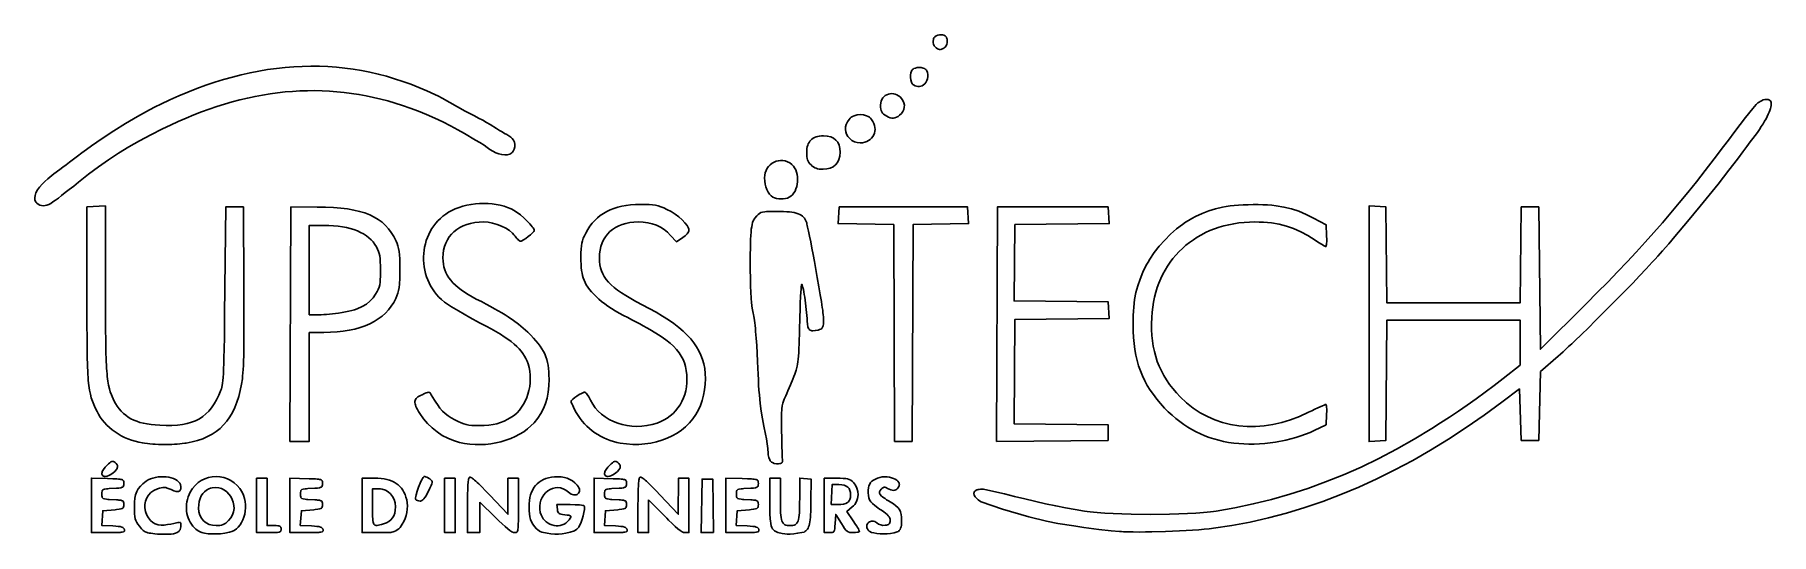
# Model space of a CAD drawing. Extents: x -6 to 160, y 42 to 89.
import ezdxf

# ---------------------------------------------------------------- set-up
doc = ezdxf.new("R2010")
doc.units = 0
doc.layers.get('0').update_dxf_attribs({"linetype": 'CONTINUOUS'})

msp = doc.modelspace()

# ---------------------------------------------------------------- linework, layer by layer
at = {"color": 7}
for points in [[(80.223, 88.0332), (80.2575, 88.04025), (80.33475, 88.069125), (80.43225, 88.117575), (80.55975, 88.18545), (80.628, 88.229025), (80.68875, 88.281075), (80.7855, 88.404525), (80.8485, 88.543125), (80.877, 88.6851), (80.8815, 88.874025), (80.86275, 89.037), (80.8215, 89.173725), (80.79225, 89.232075), (80.757, 89.283675), (80.71575, 89.328675), (80.66925, 89.367), (80.61675, 89.3988), (80.55825, 89.424225), (80.42775, 89.456325), (80.28075, 89.464275), (80.124, 89.44875), (79.96725, 89.4099), (79.82175, 89.347425), (79.69875, 89.261175), (79.6485, 89.20905), (79.6065, 89.150925), (79.57275, 89.086875), (79.5495, 89.0169), (79.53, 88.85955), (79.548, 88.679325), (79.5735, 88.542075), (79.62975, 88.40745), (79.71675, 88.28715), (79.77225, 88.236075), (79.8345, 88.193025), (79.956, 88.122525), (80.049, 88.072125), (80.124, 88.041675), (80.15775, 88.033875), (80.19, 88.031025)], [(-5.357918, 73.107075), (-5.190442, 73.1472), (-5.014575, 73.217475), (-4.822725, 73.31955), (-4.607768, 73.45515), (-4.364167, 73.625475), (-4.088175, 73.8312), (-3.777743, 74.07255), (-3.431925, 74.3496), (-3.050318, 74.662275), (-2.844593, 74.8158), (-2.6253, 74.9838), (-2.154443, 75.3573), (-1.203968, 76.10805), (-0.260319, 76.81275), (0.687367, 77.47815), (1.65, 78.1113), (2.638492, 78.7191), (3.663743, 79.30845), (4.736617, 79.886325), (5.868075, 80.459625), (6.619867, 80.8212), (7.36875, 81.1638), (8.114625, 81.487575), (8.857725, 81.792525), (9.59805, 82.078575), (10.335675, 82.345725), (11.070675, 82.594125), (11.803125, 82.823625), (12.5331, 83.0343), (13.260675, 83.22615), (13.98585, 83.399175), (14.70885, 83.553375), (15.4296, 83.688825), (16.148175, 83.80545), (16.8648, 83.90325), (17.5794, 83.9823), (18.29205, 84.0426), (19.0029, 84.08415), (19.71195, 84.106875), (20.41935, 84.11085), (21.1251, 84.096075), (21.829275, 84.062625), (22.532025, 84.01035), (23.233275, 83.9394), (23.93325, 83.8497), (24.63195, 83.741325), (25.32945, 83.614275), (26.025825, 83.468475), (26.72115, 83.303925), (27.4155, 83.120775), (28.108875, 82.91895), (28.8015, 82.698375), (29.5476, 82.4373), (30.321225, 82.141575), (31.107975, 81.8178), (31.893375, 81.47235), (32.66325, 81.111975), (33.40305, 80.742975), (34.09845, 80.372025), (34.735125, 80.005575), (35.78145, 79.3818), (36.19395, 79.1403), (36.61395, 78.8991), (36.88545, 78.67365), (37.1625, 78.4758), (37.444575, 78.30615), (37.73025, 78.165975), (38.0169, 78.057525), (38.299875, 77.984325), (38.572725, 77.951325), (38.8269, 77.964225), (39.053475, 78.027375), (39.1536, 78.07845), (39.24375, 78.14235), (39.323025, 78.218475), (39.390825, 78.3057), (39.49035, 78.50775), (39.5412, 78.73275), (39.544425, 78.9627), (39.503025, 79.180275), (39.42105, 79.3728), (39.303225, 79.535325), (39.15405, 79.671375), (38.977875, 79.7901), (38.77845, 79.903125), (38.5584, 80.022075), (38.319525, 80.1549), (38.0622, 80.30535), (37.78605, 80.473725), (37.172625, 80.853975), (36.8331, 81.0591), (36.470475, 81.27015), (36.084525, 81.485475), (35.674875, 81.70395), (35.241675, 81.924825), (34.784925, 82.148025), (34.073175, 82.56765), (33.326175, 82.989375), (32.589675, 83.385525), (32.239725, 83.565375), (31.90965, 83.7285), (31.147125, 84.083025), (30.380325, 84.412725), (29.60925, 84.71775), (28.83405, 84.998025), (28.054725, 85.25355), (27.271275, 85.4844), (26.483925, 85.6905), (25.6926, 85.87185), (24.89745, 86.02845), (24.098475, 86.160375), (23.295825, 86.26755), (22.489425, 86.349975), (21.6795, 86.407725), (20.865975, 86.4408), (20.049, 86.44905), (19.22865, 86.4327), (18.40485, 86.3916), (17.577825, 86.32575), (16.74765, 86.2353), (15.91425, 86.1201), (15.0777, 85.98015), (14.238225, 85.815525), (13.395675, 85.626225), (12.550275, 85.41225), (11.7021, 85.1736), (10.851075, 84.9102), (9.99735, 84.622125), (9.141, 84.30945), (8.282025, 83.972025), (7.420568, 83.609925), (6.556643, 83.22315), (5.690392, 82.8117), (5.160818, 82.54635), (4.614292, 82.26015), (4.054792, 81.95565), (3.486067, 81.63555), (2.336543, 80.959125), (1.19655, 80.2521), (0.097046, 79.535625), (-0.427872, 79.180575), (-0.931192, 78.83115), (-1.408867, 78.489975), (-1.857217, 78.15975), (-2.272267, 77.8431), (-2.650117, 77.54265), (-3.021892, 77.256225), (-3.355568, 77.00385), (-3.660293, 76.77765), (-3.947617, 76.56705), (-4.513867, 76.1478), (-5.097442, 75.67965), (-5.384025, 75.422025), (-5.652443, 75.152475), (-5.889968, 74.876625), (-6.084975, 74.6013), (-6.229042, 74.334), (-6.317467, 74.081775), (-6.349425, 73.851375), (-6.344767, 73.74615), (-6.327292, 73.648275), (-6.297592, 73.5582), (-6.256875, 73.476225), (-6.206243, 73.402575), (-6.147, 73.33725), (-6.0084, 73.231125), (-5.852243, 73.15665), (-5.6883, 73.111875), (-5.522918, 73.095525)], [(78.34575, 84.52665), (78.4725, 84.5781), (78.6, 84.65625), (78.729, 84.7614), (78.846, 84.8985), (78.93525, 85.06605), (78.99525, 85.2537), (79.026, 85.451025), (79.026, 85.647675), (78.9945, 85.8333), (78.93075, 85.997475), (78.88725, 86.068275), (78.83475, 86.12985), (78.78075, 86.175525), (78.71625, 86.215125), (78.5625, 86.276025), (78.38475, 86.31255), (78.1965, 86.324775), (78.0075, 86.31255), (77.8305, 86.276025), (77.67675, 86.215125), (77.61225, 86.175525), (77.55825, 86.12985), (77.50425, 86.06445), (77.4585, 85.986075), (77.39325, 85.798125), (77.361, 85.582575), (77.3595, 85.355775), (77.38875, 85.13415), (77.448, 84.9342), (77.53575, 84.772275), (77.58975, 84.7107), (77.6505, 84.6648), (77.80425, 84.585075), (77.949, 84.531225), (78.08625, 84.5034), (78.2175, 84.501825)], [(75.88275, 81.5037), (76.02825, 81.558), (76.1745, 81.6411), (76.32225, 81.75315), (76.5015, 81.930375), (76.63725, 82.1202), (76.72875, 82.319475), (76.776, 82.525425), (76.77825, 82.734975), (76.7355, 82.94535), (76.64775, 83.153475), (76.5135, 83.3565), (76.37925, 83.503875), (76.2315, 83.62215), (76.07475, 83.7123), (75.91125, 83.775225), (75.74475, 83.811825), (75.57675, 83.823), (75.411, 83.80965), (75.25125, 83.772675), (75.09825, 83.712975), (74.9571, 83.631525), (74.829525, 83.529075), (74.718825, 83.406675), (74.627925, 83.265225), (74.5596, 83.10555), (74.516925, 82.92855), (74.502825, 82.7352), (74.50965, 82.527675), (74.52975, 82.3515), (74.565975, 82.201425), (74.621175, 82.0722), (74.698125, 81.95865), (74.79975, 81.855525), (74.9289, 81.757725), (75.0885, 81.659925), (75.2625, 81.572175), (75.42675, 81.512475), (75.5835, 81.481125), (75.735, 81.478125)], [(99.81375, 41.876258), (100.44225, 41.886832), (101.75475, 41.923725), (103.0785, 41.979157), (103.71975, 42.012907), (104.33475, 42.050332), (104.913, 42.091057), (105.44475, 42.134707), (105.921, 42.180908), (106.1355, 42.204825), (106.332, 42.22935), (108.084, 42.493583), (109.8315, 42.822832), (111.5745, 43.2171), (113.313, 43.676558), (115.047, 44.201183), (116.77725, 44.791058), (118.503, 45.446332), (120.22575, 46.167082), (121.94475, 46.9533), (123.66, 47.80515), (125.37225, 48.722626), (127.0815, 49.705867), (128.7885, 50.754892), (130.49175, 51.869842), (132.1935, 53.050793), (133.89225, 54.297742), (135.57225, 55.564335), (135.74025, 50.629267), (137.42025, 50.629267), (137.58825, 57.220125), (139.26825, 58.6959), (139.497, 58.89915), (139.743, 59.12085), (140.004, 59.359875), (140.27925, 59.6151), (140.56725, 59.885475), (140.868, 60.1698), (141.50025, 60.7758), (142.16775, 61.424175), (142.86075, 62.105925), (144.28875, 63.5334), (145.71375, 64.98615), (146.40225, 65.6994), (147.063, 66.391875), (147.687, 67.05465), (148.266, 67.678725), (148.53525, 67.973325), (148.79025, 68.25495), (149.0295, 68.522325), (149.2515, 68.7744), (149.84325, 69.4569), (150.44325, 70.157175), (151.6515, 71.592225), (152.8485, 73.042125), (154.0035, 74.4696), (154.557, 75.163275), (155.08875, 75.837375), (155.59575, 76.487175), (156.07425, 77.10795), (156.5205, 77.6952), (156.9315, 78.2442), (157.30275, 78.75015), (157.6305, 79.20855), (157.875, 79.52265), (158.10375, 79.825875), (158.31675, 80.118225), (158.514, 80.399625), (158.69625, 80.66985), (158.862, 80.9286), (159.012, 81.17565), (159.14625, 81.410625), (159.26325, 81.633075), (159.36525, 81.842475), (159.45, 82.0383), (159.51975, 82.220025), (159.57375, 82.386975), (159.61275, 82.538625), (159.63675, 82.6746), (159.64725, 82.794675), (159.64425, 82.898775), (159.62925, 82.9872), (159.603, 83.060625), (159.5655, 83.1201), (159.51975, 83.16705), (159.46575, 83.2029), (159.405, 83.229375), (159.33825, 83.2479), (159.19275, 83.26545), (159.036, 83.259375), (158.871, 83.2245), (158.69925, 83.1492), (158.3655, 82.9374), (158.21625, 82.783425), (157.88325, 82.4007), (157.19475, 81.545925), (156.1665, 80.202525), (155.54775, 79.374975), (155.08725, 78.762375), (154.19175, 77.584575), (153.327, 76.463625), (152.487, 75.392175), (151.6635, 74.363025), (150.852, 73.368825), (150.04575, 72.40215), (149.238, 71.455725), (147.59325, 69.594375), (146.74425, 68.66475), (145.86825, 67.72605), (144.95925, 66.770925), (144.01125, 65.792175), (143.0175, 64.7823), (141.972, 63.7341), (137.5875, 59.365875), (137.42025, 72.9747), (135.74025, 72.9747), (135.65025, 63.8181), (122.89275, 63.8181), (122.8035, 72.9747), (121.20675, 73.077075), (121.20675, 50.526893), (122.8035, 50.629267), (122.892, 62.138025), (135.65625, 62.138025), (135.65625, 57.846975), (134.01825, 56.567625), (133.158, 55.903875), (132.3, 55.258493), (131.445, 54.631417), (130.59225, 54.022568), (129.74175, 53.431717), (128.892, 52.858792), (128.0445, 52.303725), (127.19775, 51.766343), (125.50725, 50.744318), (123.819, 49.791593), (122.13, 48.907493), (120.4395, 48.090901), (118.74375, 47.3409), (117.04275, 46.656683), (115.33275, 46.037175), (113.613, 45.481583), (111.8805, 44.988833), (110.13375, 44.558107), (108.37125, 44.188432), (106.59, 43.8789), (106.3215, 43.840058), (106.02825, 43.803758), (105.7125, 43.76985), (105.37575, 43.73859), (105.02025, 43.7097), (104.64675, 43.683383), (103.85325, 43.638233), (103.008, 43.603057), (102.12525, 43.577858), (100.29375, 43.557608), (98.46225, 43.577407), (97.578, 43.602308), (96.73275, 43.637258), (95.93775, 43.682175), (95.56425, 43.708433), (95.20725, 43.737232), (94.8705, 43.768433), (94.554, 43.802183), (94.26, 43.838482), (93.98925, 43.877257), (93.11475, 44.021093), (92.19525, 44.187435), (91.24275, 44.373863), (90.27375, 44.576887), (88.299, 45.029857), (87.309, 45.276848), (86.36475, 45.525375), (84.46575, 45.950032), (84.35475, 45.961508), (84.27, 45.966915), (84.201, 45.969008), (84.087, 45.967425), (84.057, 45.965857), (83.9205, 45.951532), (83.80425, 45.927757), (83.775, 45.919657), (83.69925, 45.893325), (83.652, 45.872258), (83.61, 45.849083), (83.5545, 45.810383), (83.53725, 45.79575), (83.5155, 45.774307), (83.48325, 45.733875), (83.45925, 45.693008), (83.44725, 45.664282), (83.442, 45.648007), (83.4315, 45.600525), (83.43075, 45.587857), (83.42925, 45.550733), (83.433, 45.505508), (83.4465, 45.445057), (83.45475, 45.41835), (83.49525, 45.327382), (83.5545, 45.233857), (83.56725, 45.217132), (83.63175, 45.138825), (83.6685, 45.09915), (83.7255, 45.043582), (83.79525, 44.981633), (83.83425, 44.9493), (83.958, 44.857132), (84.1125, 44.756707), (86.1555, 44.0511), (88.67175, 43.327732), (90.37725, 42.899482), (91.4565, 42.696832), (92.96325, 42.449708), (93.927, 42.3078), (95.361, 42.11865), (96.5445, 41.986207), (97.35, 41.914957), (97.5255, 41.903482), (97.7205, 41.893808), (98.1615, 41.879708), (98.664, 41.87235), (99.21825, 41.871308)], [(72.78885, 79.1217), (72.994425, 79.16415), (73.183725, 79.232025), (73.355625, 79.323), (73.509, 79.434675), (73.642725, 79.56465), (73.755675, 79.710675), (73.84665, 79.8702), (73.914525, 80.040975), (73.958175, 80.220675), (73.97655, 80.406825), (73.968375, 80.597175), (73.9326, 80.78925), (73.868025, 80.980725), (73.773525, 81.169275), (73.64805, 81.3525), (73.546875, 81.46425), (73.4322, 81.561075), (73.3059, 81.642975), (73.17, 81.710025), (72.876825, 81.799425), (72.5682, 81.8292), (72.259575, 81.799425), (71.9664, 81.710025), (71.830425, 81.642975), (71.7042, 81.561075), (71.58945, 81.46425), (71.48835, 81.3525), (71.334825, 81.122625), (71.227725, 80.885025), (71.1669, 80.643675), (71.152275, 80.40255), (71.183625, 80.165625), (71.260875, 79.9368), (71.383875, 79.72005), (71.5524, 79.51935), (71.772675, 79.33485), (72.010875, 79.20645), (72.27375, 79.131375), (72.5682, 79.107)], [(69.37635, 76.6143), (69.70005, 76.695525), (69.97875, 76.828725), (70.210725, 77.012175), (70.394175, 77.244075), (70.527375, 77.52285), (70.6086, 77.84655), (70.63605, 78.21345), (70.61085, 78.5787), (70.5354, 78.895875), (70.409925, 79.164825), (70.23465, 79.3854), (70.0098, 79.5573), (69.7356, 79.680375), (69.4122, 79.754325), (69.0399, 79.779075), (68.845575, 79.77285), (68.664, 79.754325), (68.495175, 79.7235), (68.33895, 79.68015), (68.1954, 79.624425), (68.064525, 79.55625), (67.94625, 79.47555), (67.8405, 79.3824), (67.747275, 79.27665), (67.666575, 79.1583), (67.5984, 79.027425), (67.542675, 78.883875), (67.4994, 78.727725), (67.4685, 78.558825), (67.449975, 78.37725), (67.443825, 78.182925), (67.448475, 77.97435), (67.46355, 77.791725), (67.4904, 77.63085), (67.53075, 77.4873), (67.58595, 77.35665), (67.657575, 77.2347), (67.7472, 77.117025), (67.85625, 76.9992), (67.972575, 76.891575), (68.089425, 76.8027), (68.2104, 76.73115), (68.33925, 76.67565), (68.479875, 76.634775), (68.63595, 76.60725), (68.81115, 76.591725), (69.009375, 76.58685)], [(65.199675, 73.7514), (65.4102, 73.781325), (65.604225, 73.8321), (65.772975, 73.90365), (65.93985, 74.013825), (66.087975, 74.153175), (66.21705, 74.318025), (66.3267, 74.504475), (66.416775, 74.708775), (66.486825, 74.9271), (66.536625, 75.155625), (66.565875, 75.390525), (66.5742, 75.627975), (66.561375, 75.8643), (66.5271, 76.0956), (66.471, 76.317975), (66.39285, 76.527825), (66.29235, 76.721175), (66.169125, 76.894275), (66.022875, 77.0433), (65.82135, 77.192475), (65.610675, 77.303925), (65.393925, 77.37915), (65.174025, 77.419725), (64.9542, 77.427075), (64.73745, 77.402775), (64.52685, 77.348325), (64.3254, 77.2653), (64.136175, 77.155125), (63.962325, 77.0193), (63.806775, 76.8594), (63.672675, 76.676925), (63.563025, 76.4733), (63.4809, 76.25025), (63.42945, 76.00905), (63.4116, 75.75135), (63.4275, 75.46155), (63.47325, 75.1752), (63.545925, 74.8992), (63.6426, 74.6403), (63.7602, 74.405325), (63.89595, 74.2011), (64.0467, 74.03445), (64.2096, 73.9116), (64.36995, 73.8384), (64.557975, 73.78575), (64.76475, 73.75365), (64.98165, 73.742175)], [(6.216593, 50.237167), (6.482475, 50.24175), (6.746317, 50.251042), (7.006792, 50.264925), (7.262842, 50.283367), (7.5132, 50.3064), (7.756725, 50.333768), (7.9923, 50.36541), (8.135175, 50.387318), (8.69325, 50.494492), (9.2184, 50.631743), (9.711225, 50.799525), (10.172325, 50.998568), (10.60215, 51.229343), (11.001375, 51.492443), (11.370375, 51.78846), (11.7099, 52.1181), (12.020325, 52.481768), (12.30225, 52.880175), (12.556275, 53.313743), (12.782925, 53.78325), (12.982725, 54.289192), (13.1562, 54.832125), (13.303875, 55.412692), (13.426425, 56.031442), (13.497, 56.517225), (13.5267, 56.791725), (13.5528, 57.095475), (13.575525, 57.43455), (13.59495, 57.8151), (13.6113, 58.243275), (13.624575, 58.725075), (13.635, 59.266725), (13.642725, 59.8743), (13.647825, 60.553875), (13.6509, 61.7217), (13.647225, 63.588), (13.639275, 65.246325), (13.595625, 72.974625), (11.91555, 72.974625), (11.8041, 62.65995), (11.77605, 60.572025), (11.754, 59.3172), (11.738175, 58.6128), (11.721, 58.004325), (11.702175, 57.4833), (11.681325, 57.041175), (11.65815, 56.669475), (11.6322, 56.359725), (11.603175, 56.103518), (11.570775, 55.892243), (11.53455, 55.71756), (11.494275, 55.570875), (11.4495, 55.443742), (11.247525, 54.963068), (11.033925, 54.524392), (10.80645, 54.126368), (10.563075, 53.767868), (10.3014, 53.447617), (10.019475, 53.164275), (9.7149, 52.916692), (9.38565, 52.703542), (9.0294, 52.523618), (8.64405, 52.37565), (8.227425, 52.25835), (7.77735, 52.170525), (7.291485, 52.110818), (6.767843, 52.078125), (6.204142, 52.071067), (5.598218, 52.088543), (5.173118, 52.11555), (4.773067, 52.156118), (4.396867, 52.210943), (4.043543, 52.280468), (3.712117, 52.365375), (3.401618, 52.466025), (3.11085, 52.583168), (2.838893, 52.7172), (2.584718, 52.868842), (2.347342, 53.038493), (2.12565, 53.226743), (1.918718, 53.434193), (1.72545, 53.66145), (1.54485, 53.908943), (1.375868, 54.177293), (1.217467, 54.467092), (0.973718, 54.998243), (0.872692, 55.277318), (0.784425, 55.580475), (0.708069, 55.919018), (0.642746, 56.304225), (0.58762, 56.747475), (0.563621, 56.99445), (0.541866, 57.2601), (0.522217, 57.54585), (0.504593, 57.853275), (0.488845, 58.18365), (0.474965, 58.5384), (0.462742, 58.91895), (0.452098, 59.326725), (0.442943, 59.76315), (0.435139, 60.22965), (0.423374, 61.258425), (0.415718, 62.424375), (0.411518, 63.73875), (0.40979, 65.21295), (0.407764, 73.076175), (-1.356367, 72.974625), (-1.355768, 63.0726), (-1.3533, 61.6749), (-1.3476, 60.45), (-1.343093, 59.897625), (-1.337392, 59.38275), (-1.330192, 58.90365), (-1.32135, 58.4583), (-1.310775, 58.044825), (-1.298242, 57.6615), (-1.283692, 57.3063), (-1.266817, 56.977425), (-1.247625, 56.672925), (-1.2258, 56.391), (-1.201275, 56.1297), (-1.173818, 55.887225), (-1.109617, 55.4511), (-1.031993, 55.0677), (-0.939593, 54.721792), (-0.831217, 54.398542), (-0.705449, 54.08295), (-0.56107, 53.759842), (-0.396824, 53.414317), (-0.249515, 53.134417), (-0.081298, 52.862093), (0.107323, 52.598467), (0.315365, 52.344592), (0.542015, 52.101743), (0.786292, 51.870668), (1.047217, 51.652568), (1.323667, 51.448268), (1.614518, 51.258668), (1.9185, 51.084517), (2.234325, 50.926493), (2.56065, 50.785425), (2.896125, 50.661817), (3.239318, 50.556142), (3.588825, 50.468918), (3.942068, 50.4012), (4.158667, 50.3676), (4.430618, 50.331742), (4.644893, 50.307968), (4.950225, 50.280525), (5.156167, 50.265968), (5.490818, 50.24865), (5.683275, 50.242193), (5.94975, 50.237318)], [(36.7464, 50.257643), (37.2453, 50.313), (37.73775, 50.3973), (38.2209, 50.509875), (38.691675, 50.649968), (39.147, 50.8167), (39.584025, 51.009225), (39.9996, 51.226867), (40.3908, 51.468818), (40.75455, 51.734243), (41.087925, 52.022325), (41.38785, 52.3323), (41.73855, 52.765793), (42.0354, 53.211067), (42.280725, 53.674943), (42.4767, 54.164167), (42.625725, 54.685493), (42.73005, 55.245517), (42.79185, 55.851143), (42.81345, 56.50905), (42.8094, 56.866725), (42.793875, 57.2031), (42.76575, 57.52065), (42.723975, 57.82155), (42.667575, 58.108275), (42.59535, 58.383075), (42.506325, 58.64835), (42.39945, 58.906275), (42.2736, 59.15925), (42.1278, 59.409675), (41.960925, 59.6598), (41.772, 59.911875), (41.559825, 60.168375), (41.3235, 60.431625), (41.061825, 60.7038), (40.773825, 60.9873), (40.3476, 61.380225), (39.9063, 61.749375), (39.43065, 62.10735), (38.901225, 62.46675), (38.6103, 62.650875), (38.2986, 62.840025), (37.9638, 63.03585), (37.6035, 63.23985), (37.21515, 63.4536), (36.79635, 63.678675), (36.344775, 63.91665), (35.858025, 64.1691), (35.451675, 64.3863), (35.075475, 64.60425), (34.728825, 64.82355), (34.411125, 65.045025), (34.121925, 65.269125), (33.8607, 65.496675), (33.626775, 65.7282), (33.41985, 65.96445), (33.239175, 66.206025), (33.084375, 66.4536), (32.95485, 66.70785), (32.85, 66.969375), (32.76945, 67.238925), (32.712525, 67.517025), (32.678775, 67.804425), (32.667675, 68.1018), (32.6853, 68.4861), (32.73765, 68.85195), (32.823675, 69.19845), (32.942475, 69.5247), (33.092925, 69.82995), (33.27405, 70.11315), (33.485025, 70.373625), (33.72465, 70.610325), (33.9921, 70.8225), (34.286325, 71.00925), (34.606275, 71.1696), (34.951125, 71.3028), (35.319675, 71.407875), (35.711175, 71.484075), (36.124425, 71.530425), (36.558525, 71.546025), (36.982575, 71.51775), (37.419525, 71.43705), (37.85595, 71.309775), (38.27865, 71.142075), (38.674125, 70.940025), (39.029175, 70.70955), (39.330375, 70.45665), (39.456675, 70.32375), (39.56565, 70.185825), (39.6465, 70.078275), (39.732075, 69.975525), (39.81795, 69.882975), (39.8997, 69.805425), (39.955725, 69.759525), (40.005375, 69.725775), (40.047225, 69.705), (40.0701, 69.6987), (40.0809, 69.697875), (40.105125, 69.70035), (40.134075, 69.707475), (40.204425, 69.734625), (40.385475, 69.833025), (40.601175, 69.975375), (40.8288, 70.1439), (41.04555, 70.3209), (41.22855, 70.4886), (41.300325, 70.56345), (41.355075, 70.629375), (41.390025, 70.684125), (41.399175, 70.70655), (41.402325, 70.72545), (41.398725, 70.754625), (41.388225, 70.789125), (41.347875, 70.872375), (41.283675, 70.972725), (41.1984, 71.0874), (41.094675, 71.213925), (40.97505, 71.349525), (40.698825, 71.6379), (40.390575, 71.931525), (40.071375, 72.20955), (39.7623, 72.45105), (39.618075, 72.55155), (39.484275, 72.635175), (39.183375, 72.792075), (38.858625, 72.9282), (38.513175, 73.0434), (38.14995, 73.137825), (37.7721, 73.211325), (37.38255, 73.26405), (36.984375, 73.29585), (36.58065, 73.3068), (36.174375, 73.2969), (35.768625, 73.26615), (35.3664, 73.214475), (34.970775, 73.14195), (34.58475, 73.048575), (34.211325, 72.934275), (33.85365, 72.799125), (33.514725, 72.64305), (33.217725, 72.47925), (32.9376, 72.298125), (32.674425, 72.100575), (32.428275, 71.8878), (32.1993, 71.6607), (31.9875, 71.4204), (31.7931, 71.1678), (31.616025, 70.9041), (31.45635, 70.6302), (31.3143, 70.34715), (31.189875, 70.056075), (31.083225, 69.757875), (30.99435, 69.453675), (30.923325, 69.144525), (30.8703, 68.831325), (30.83535, 68.5152), (30.81855, 68.197125), (30.819975, 67.878225), (30.8397, 67.559475), (30.8778, 67.24185), (30.934425, 66.926475), (31.009575, 66.614325), (31.1034, 66.30645), (31.2159, 66.0039), (31.3473, 65.70765), (31.497525, 65.41875), (31.6668, 65.13825), (31.855125, 64.8672), (32.062575, 64.606575), (32.2893, 64.357425), (32.5353, 64.1208), (32.825175, 63.8787), (33.099825, 63.68265), (33.48225, 63.4335), (34.15335, 63.024225), (35.23305, 62.407125), (36.172725, 61.902525), (36.791175, 61.57815), (37.287675, 61.30755), (37.7433, 61.048125), (38.160075, 60.798225), (38.539725, 60.5562), (38.8842, 60.32055), (39.19545, 60.08955), (39.4752, 59.861625), (39.725475, 59.635125), (39.948075, 59.40855), (40.14495, 59.180175), (40.3179, 58.9485), (40.4688, 58.7118), (40.5996, 58.4685), (40.7121, 58.217025), (40.80825, 57.955725), (40.906875, 57.60735), (40.975275, 57.250125), (41.01435, 56.8869), (41.025, 56.5203), (41.00805, 56.153243), (40.9644, 55.788517), (40.894875, 55.428818), (40.8003, 55.076993), (40.6815, 54.735817), (40.53945, 54.407992), (40.374975, 54.096443), (40.188825, 53.803793), (39.981975, 53.5329), (39.755175, 53.286518), (39.5094, 53.067442), (39.245475, 52.878525), (38.879775, 52.659517), (38.531175, 52.480418), (38.186925, 52.338), (37.8342, 52.228718), (37.460175, 52.149525), (37.0521, 52.096868), (36.597225, 52.067543), (36.08265, 52.058168), (35.72655, 52.062218), (35.42145, 52.077368), (35.15235, 52.107292), (34.904025, 52.155592), (34.66125, 52.2261), (34.4088, 52.322317), (34.131675, 52.448017), (33.8145, 52.606867), (33.46185, 52.7997), (33.156225, 52.99461), (32.884275, 53.205975), (32.6325, 53.448143), (32.3874, 53.735467), (32.1357, 54.082192), (32.0031, 54.282375), (31.86375, 54.502792), (31.716, 54.745193), (31.5582, 55.011443), (31.496925, 55.111567), (31.44075, 55.183125), (31.411575, 55.208092), (31.38015, 55.22595), (31.3452, 55.236593), (31.3056, 55.240117), (31.207425, 55.225567), (31.07625, 55.182293), (30.902325, 55.110292), (30.6762, 55.009493), (30.52605, 54.9378), (30.394725, 54.865792), (30.282075, 54.792592), (30.18795, 54.716918), (30.112125, 54.637725), (30.054675, 54.553942), (30.015225, 54.464467), (29.99385, 54.368318), (29.99025, 54.264218), (30.004425, 54.1512), (30.036075, 54.0282), (30.0852, 53.894018), (30.15165, 53.747625), (30.235275, 53.587942), (30.33585, 53.413868), (30.453375, 53.224275), (30.809325, 52.717267), (31.205325, 52.250543), (31.6389, 51.827017), (32.107125, 51.449618), (32.60685, 51.120668), (33.134925, 50.84256), (33.687825, 50.616968), (34.261875, 50.44485), (34.747425, 50.342917), (35.241675, 50.274068), (35.741625, 50.237468), (36.2442, 50.232217)], [(51.40725, 50.258167), (51.982575, 50.298443), (52.54305, 50.37765), (53.08635, 50.494867), (53.61045, 50.649217), (54.1131, 50.839793), (54.592275, 51.065618), (55.04565, 51.325868), (55.4712, 51.619492), (55.86675, 51.945743), (56.23005, 52.303575), (56.559075, 52.69215), (56.851575, 53.1105), (57.105375, 53.557718), (57.291375, 53.979743), (57.449625, 54.450293), (57.5781, 54.955568), (57.674625, 55.481543), (57.7371, 56.014425), (57.763575, 56.540175), (57.7518, 57.044925), (57.699825, 57.5148), (57.611325, 57.95475), (57.490725, 58.380825), (57.336675, 58.7943), (57.14775, 59.196675), (56.922675, 59.58915), (56.6601, 59.973225), (56.35875, 60.3501), (56.0172, 60.72135), (55.634175, 61.0881), (55.208325, 61.45185), (54.738375, 61.81395), (54.222975, 62.175675), (53.6607, 62.53845), (53.050275, 62.903625), (52.390425, 63.27255), (51.125025, 63.937275), (50.6184, 64.2177), (50.1582, 64.489575), (49.742775, 64.75485), (49.370325, 65.015325), (49.039275, 65.27295), (48.74775, 65.529525), (48.494175, 65.787), (48.276825, 66.047175), (48.093975, 66.312), (47.9439, 66.583275), (47.82495, 66.862875), (47.7354, 67.15275), (47.673525, 67.4547), (47.637675, 67.7706), (47.62605, 68.102325), (47.64285, 68.489775), (47.6925, 68.858025), (47.77425, 69.206325), (47.8872, 69.533775), (48.030375, 69.83955), (48.20295, 70.122975), (48.404025, 70.383075), (48.632775, 70.6191), (48.888225, 70.830225), (49.169625, 71.0157), (49.475925, 71.174625), (49.806375, 71.306175), (50.160075, 71.4096), (50.53605, 71.484075), (50.933475, 71.528775), (51.351525, 71.5428), (51.8214, 71.521575), (52.266075, 71.460975), (52.686225, 71.360925), (53.0823, 71.22105), (53.4549, 71.0412), (53.804475, 70.821225), (54.131625, 70.56075), (54.436875, 70.2597), (54.99855, 69.6465), (55.591725, 70.05045), (55.822125, 70.230075), (56.010975, 70.420425), (56.083725, 70.512525), (56.13885, 70.59885), (56.173725, 70.676475), (56.182875, 70.7112), (56.1861, 70.742625), (56.174325, 70.842675), (56.139375, 70.953), (56.082825, 71.07225), (56.006175, 71.19885), (55.7988, 71.468175), (55.529925, 71.748975), (55.212, 72.0294), (54.857475, 72.29745), (54.4788, 72.5412), (54.08865, 72.748725), (53.781, 72.88905), (53.5071, 72.999375), (53.248425, 73.083225), (52.986225, 73.14405), (52.701975, 73.1853), (52.37715, 73.2105), (51.993075, 73.223025), (51.773025, 73.225725), (51.531225, 73.226475), (51.063225, 73.215975), (50.6148, 73.184325), (50.1858, 73.131375), (49.77615, 73.057125), (49.3857, 72.9615), (49.0143, 72.844425), (48.661875, 72.705825), (48.328125, 72.545625), (48.013125, 72.36375), (47.7165, 72.160125), (47.438325, 71.934675), (47.178375, 71.687325), (46.9365, 71.418075), (46.71255, 71.1267), (46.506375, 70.813275), (46.317975, 70.47765), (46.18995, 70.218975), (46.08795, 69.981375), (46.009125, 69.7503), (45.950625, 69.511275), (45.909525, 69.249825), (45.88305, 68.951475), (45.868425, 68.601825), (45.8646, 68.403225), (45.86265, 68.186325), (45.865125, 67.82835), (45.876825, 67.497975), (45.8982, 67.192875), (45.9294, 66.910875), (45.970875, 66.64965), (46.022775, 66.40695), (46.08555, 66.1806), (46.159425, 65.968275), (46.2567, 65.7453), (46.376775, 65.52135), (46.51935, 65.296725), (46.684275, 65.0715), (46.8714, 64.8459), (47.0805, 64.62), (47.31135, 64.3941), (47.563725, 64.168275), (47.83755, 63.94275), (48.13245, 63.7176), (48.44835, 63.493125), (48.7851, 63.269475), (49.142325, 63.046725), (49.51995, 62.8251), (49.91775, 62.60475), (50.335575, 62.3859), (50.7354, 62.18055), (51.116325, 61.9818), (51.4788, 61.78905), (51.823425, 61.602), (52.150425, 61.4202), (52.4604, 61.243125), (53.03085, 60.9018), (53.538375, 60.574425), (53.98635, 60.257775), (54.37845, 59.948175), (54.718125, 59.6424), (55.00905, 59.336925), (55.2546, 59.0283), (55.45845, 58.71315), (55.624125, 58.388025), (55.755075, 58.0494), (55.854975, 57.693975), (55.9272, 57.318225), (55.9755, 56.918775), (55.99575, 56.526075), (55.985625, 56.140343), (55.9458, 55.763018), (55.877325, 55.395592), (55.781025, 55.039567), (55.657875, 54.696375), (55.508775, 54.367575), (55.334625, 54.0546), (55.13625, 53.758943), (54.9147, 53.482042), (54.6708, 53.225468), (54.40545, 52.990725), (54.11955, 52.779142), (53.814075, 52.592318), (53.48985, 52.43175), (53.14785, 52.29885), (52.66305, 52.156793), (52.17645, 52.056668), (51.6909, 51.997343), (51.209325, 51.977992), (50.7345, 51.997568), (50.26935, 52.055167), (49.816725, 52.149592), (49.3794, 52.280093), (48.960225, 52.44555), (48.562125, 52.645043), (48.18795, 52.877542), (47.840475, 53.142067), (47.522625, 53.43765), (47.237175, 53.763292), (46.98705, 54.118043), (46.7751, 54.500842), (46.620525, 54.791542), (46.467675, 55.029592), (46.3974, 55.121167), (46.3341, 55.190475), (46.280025, 55.2342), (46.25715, 55.2456), (46.246875, 55.248517), (46.237425, 55.249493), (46.173, 55.241692), (46.094625, 55.219493), (45.905925, 55.138492), (45.69135, 55.020367), (45.471, 54.87885), (45.264825, 54.727717), (45.092925, 54.580568), (44.975325, 54.451343), (44.94315, 54.3978), (44.934825, 54.374475), (44.932125, 54.353768), (44.942325, 54.297), (44.971125, 54.210592), (45.01635, 54.098843), (45.076125, 53.966025), (45.231075, 53.654167), (45.420075, 53.309475), (45.5949, 53.02335), (45.784275, 52.748992), (45.9876, 52.486725), (46.2042, 52.23705), (46.433475, 52.000417), (46.67475, 51.777217), (46.9275, 51.567825), (47.19105, 51.372817), (47.464725, 51.192525), (47.748, 51.027442), (48.0402, 50.877975), (48.34065, 50.744543), (48.648825, 50.627617), (48.963975, 50.527642), (49.28565, 50.444992), (49.6131, 50.380117), (50.2203, 50.298068), (50.8191, 50.257725)], [(110.2125, 50.28426), (111.22575, 50.344268), (112.242, 50.47125), (113.2425, 50.662425), (113.7315, 50.781075), (114.20925, 50.91465), (114.67425, 51.062843), (115.12425, 51.225217), (115.5555, 51.401393), (115.96725, 51.591068), (117.09075, 52.141275), (117.141, 53.10735), (117.15075, 53.482417), (117.14775, 53.646518), (117.14025, 53.789625), (117.12825, 53.907818), (117.11175, 53.997217), (117.102, 54.029767), (117.0915, 54.053692), (117.0855, 54.062242), (117.0765, 54.070567), (117.0675, 54.073417), (117.0465, 54.069525), (117.01125, 54.058192), (116.89875, 54.014468), (116.73675, 53.945318), (116.532, 53.853893), (116.29125, 53.743117), (116.02125, 53.616225), (115.72875, 53.476125), (115.4205, 53.326042), (114.5625, 52.93695), (113.706, 52.613093), (112.854, 52.354343), (112.0095, 52.160317), (111.1725, 52.030875), (110.3475, 51.9657), (109.53525, 51.9645), (108.738, 52.027118), (107.95725, 52.1532), (107.19675, 52.34256), (106.458, 52.594943), (105.7425, 52.9101), (105.0525, 53.287642), (104.39025, 53.727517), (103.75875, 54.229343), (103.15875, 54.792975), (102.78675, 55.189192), (102.44325, 55.591493), (102.12825, 56.000842), (101.84025, 56.41815), (101.58, 56.8443), (101.34675, 57.28035), (101.13975, 57.7272), (100.95975, 58.18575), (100.80525, 58.656975), (100.677, 59.14185), (100.5735, 59.641275), (100.49475, 60.156225), (100.4415, 60.6876), (100.41225, 61.236375), (100.40625, 61.803525), (100.425, 62.38995), (100.461, 62.895525), (100.51875, 63.390525), (100.5975, 63.87465), (100.69725, 64.3476), (100.81725, 64.808925), (100.95675, 65.25825), (101.11575, 65.6952), (101.29425, 66.11955), (101.49075, 66.530775), (101.706, 66.928575), (101.93925, 67.312575), (102.1905, 67.6824), (102.45825, 68.03775), (102.7425, 68.378175), (103.04325, 68.703375), (103.3605, 69.0129), (103.69275, 69.306525), (104.04, 69.583725), (104.40225, 69.844275), (104.7795, 70.087725), (105.17025, 70.313775), (105.5745, 70.521975), (105.99225, 70.71195), (106.422, 70.883475), (106.86525, 71.0361), (107.31975, 71.16945), (107.78625, 71.28315), (108.264, 71.376825), (108.753, 71.45025), (109.25175, 71.502825), (109.761, 71.5344), (110.28, 71.544525), (110.7, 71.5383), (111.10575, 71.520525), (111.87675, 71.4483), (112.6065, 71.324025), (113.307, 71.144025), (113.9895, 70.904625), (114.6675, 70.602075), (115.35225, 70.2327), (115.701, 70.0218), (116.415, 69.5604), (116.57925, 69.458775), (116.727, 69.370125), (116.8545, 69.296925), (116.958, 69.241575), (117.03225, 69.20655), (117.0675, 69.19515), (117.07725, 69.1947), (117.08625, 69.1998), (117.0915, 69.2064), (117.09675, 69.215625), (117.1155, 69.276375), (117.13125, 69.372525), (117.1425, 69.4998), (117.14925, 69.653775), (117.1515, 69.830325), (117.141, 70.23405), (117.09075, 71.2737), (115.89375, 71.91705), (115.185, 72.2715), (114.48825, 72.563475), (113.787, 72.796275), (113.06475, 72.97335), (112.305, 73.098), (111.90525, 73.141725), (111.4905, 73.173675), (111.057, 73.19415), (110.60475, 73.20375), (110.13, 73.2027), (109.63125, 73.191525), (109.1685, 73.1733), (108.73125, 73.148025), (108.318, 73.115025), (107.92575, 73.0737), (107.5515, 73.023375), (107.19375, 72.963375), (106.515, 72.81165), (105.87, 72.6132), (105.23775, 72.3627), (104.5995, 72.0549), (104.271, 71.877825), (103.93425, 71.6844), (103.6545, 71.51025), (103.37025, 71.3151), (102.7965, 70.869075), (102.2265, 70.360875), (101.67375, 69.804975), (101.151, 69.216), (100.67325, 68.6085), (100.254, 67.996875), (100.07025, 67.694175), (99.906, 67.395825), (99.57675, 66.72435), (99.3045, 66.078825), (99.0855, 65.440875), (98.91525, 64.79205), (98.79, 64.11375), (98.706, 63.387675), (98.6775, 63.000825), (98.658, 62.59515), (98.64675, 62.168325), (98.643, 61.71795), (98.65275, 61.0854), (98.6835, 60.478725), (98.736, 59.8962), (98.81025, 59.3361), (98.907, 58.7967), (99.027, 58.276275), (99.17175, 57.7731), (99.3405, 57.28545), (99.53475, 56.8116), (99.75525, 56.349825), (100.002, 55.898392), (100.2765, 55.4556), (100.57875, 55.019692), (100.9095, 54.588968), (101.2695, 54.161693), (101.6595, 53.736142), (102.01125, 53.379892), (102.369, 53.0445), (102.73275, 52.72965), (103.1025, 52.435043), (103.4805, 52.1604), (103.866, 51.905468), (104.25975, 51.669975), (104.66175, 51.453518), (105.07425, 51.256035), (105.4965, 51.077017), (105.92925, 50.9163), (106.3725, 50.77365), (106.8285, 50.648618), (107.29575, 50.54115), (107.7765, 50.450693), (108.27075, 50.377192), (108.7395, 50.326493), (109.221, 50.294325), (109.713, 50.280375)], [(19.89705, 60.9636), (21.283125, 60.965625), (21.93195, 60.9801), (22.55355, 61.02075), (23.1474, 61.087275), (23.7132, 61.179525), (24.2505, 61.297275), (24.758925, 61.440375), (25.23795, 61.6086), (25.687275, 61.801725), (26.10645, 62.0196), (26.49495, 62.262075), (26.85255, 62.528775), (27.178725, 62.8197), (27.4731, 63.13455), (27.735225, 63.473175), (27.964725, 63.83535), (28.16115, 64.22085), (28.27365, 64.484325), (28.3626, 64.734375), (28.4307, 64.99005), (28.4805, 65.270025), (28.5147, 65.593275), (28.5267, 65.777025), (28.53585, 65.978625), (28.542375, 66.200475), (28.546575, 66.444975), (28.5489, 66.714375), (28.5489, 67.29975), (28.5465, 67.56315), (28.542225, 67.8033), (28.535775, 68.022225), (28.515375, 68.403975), (28.483275, 68.724375), (28.4373, 68.9991), (28.3755, 69.24405), (28.2957, 69.474975), (28.1958, 69.707775), (27.97875, 70.135575), (27.738075, 70.5291), (27.4716, 70.8891), (27.17715, 71.216775), (26.852475, 71.512875), (26.4954, 71.77845), (26.1036, 72.01455), (25.674975, 72.221925), (25.207275, 72.4017), (24.698325, 72.55485), (24.1458, 72.6822), (23.5476, 72.7848), (22.9014, 72.86355), (22.2051, 72.9195), (21.456375, 72.95355), (20.653125, 72.966675), (18.1329, 72.974625), (18.046575, 50.547), (19.89705, 50.547)], [(64.863225, 48.412651), (64.963125, 48.438011), (65.003325, 48.454433), (65.03745, 48.474003), (65.065875, 48.497177), (65.088825, 48.524482), (65.10675, 48.556354), (65.120025, 48.59333), (65.133675, 48.68446), (65.13255, 48.801739), (65.1135, 49.012195), (65.101425, 49.200966), (65.095275, 49.323749), (65.0832, 49.619168), (65.071575, 49.971367), (65.0607, 50.369017), (65.051025, 50.800793), (65.036625, 51.721267), (65.033475, 52.046917), (65.032275, 52.345193), (65.033025, 52.61775), (65.035875, 52.866293), (65.04105, 53.092343), (65.048625, 53.297767), (65.058825, 53.484068), (65.071725, 53.652968), (65.1063, 53.945175), (65.15355, 54.187868), (65.21475, 54.394125), (65.29095, 54.577492), (65.35845, 54.722993), (65.442975, 54.911842), (65.541, 55.136018), (65.649225, 55.387575), (65.8827, 55.941293), (66.11625, 56.509575), (66.2121, 56.74695), (66.2961, 56.960475), (66.43245, 57.346125), (66.5328, 57.726675), (66.571875, 57.9339), (66.6048, 58.162425), (66.632475, 58.419825), (66.6558, 58.7136), (66.675825, 59.051325), (66.69345, 59.4405), (66.709575, 59.888625), (66.78015, 62.42955), (66.804675, 63.14955), (66.83115, 63.80625), (66.85875, 64.3836), (66.886575, 64.8654), (66.9003, 65.065575), (66.9138, 65.235825), (66.926925, 65.374125), (66.9396, 65.4786), (66.951675, 65.54715), (66.96315, 65.577825), (66.968925, 65.581575), (66.975, 65.581875), (66.988125, 65.572125), (67.002375, 65.549325), (67.01775, 65.514), (67.0512, 65.408475), (67.0878, 65.260725), (67.1268, 65.07585), (67.1673, 64.85895), (67.2087, 64.615125), (67.250025, 64.34955), (67.3299, 63.77355), (67.4007, 63.1719), (67.45635, 62.58555), (67.4766, 62.3109), (67.4907, 62.05545), (67.513875, 61.751625), (67.556925, 61.512825), (67.6254, 61.334775), (67.670775, 61.267125), (67.724625, 61.212975), (67.787475, 61.1718), (67.860075, 61.143), (67.943025, 61.12605), (68.03715, 61.12035), (68.2614, 61.140675), (68.538075, 61.1994), (68.67, 61.2384), (68.7834, 61.29), (68.87775, 61.362), (68.917725, 61.408125), (68.95275, 61.462425), (69.007875, 61.59915), (69.042675, 61.78005), (69.056775, 62.01315), (69.0498, 62.3064), (69.038175, 62.478), (69.02115, 62.6676), (68.99865, 62.876175), (68.970525, 63.104775), (68.93685, 63.3543), (68.897475, 63.625725), (68.8524, 63.920175), (68.80155, 64.23855), (68.744925, 64.5819), (68.6139, 65.347275), (68.458875, 66.22425), (68.18055, 67.766325), (68.060325, 68.41905), (67.941075, 69.0501), (67.825875, 69.64425), (67.717875, 70.185975), (67.620075, 70.6599), (67.535775, 71.050575), (67.499625, 71.20995), (67.467975, 71.3427), (67.441275, 71.44695), (67.419825, 71.520825), (67.3035, 71.79), (67.227225, 71.907), (67.1373, 72.012675), (67.032675, 72.10755), (66.91215, 72.192), (66.7746, 72.266475), (66.6189, 72.33135), (66.444, 72.387), (66.248625, 72.43395), (66.0318, 72.472575), (65.792325, 72.503175), (65.529, 72.526275), (65.24085, 72.542325), (64.926525, 72.551625), (64.585125, 72.554625), (64.1109, 72.552525), (63.913275, 72.549225), (63.738975, 72.543675), (63.5859, 72.5355), (63.45165, 72.524175), (63.2313, 72.49005), (63.06015, 72.4374), (62.9205, 72.362325), (62.7948, 72.26085), (62.665275, 72.12915), (62.4804, 71.900175), (62.33565, 71.634375), (62.276925, 71.47605), (62.22645, 71.2947), (62.1837, 71.0856), (62.148225, 70.844175), (62.119275, 70.565775), (62.096325, 70.245825), (62.07885, 69.8796), (62.066175, 69.4626), (62.05785, 68.990175), (62.053275, 68.457675), (62.05215, 67.536225), (62.055225, 66.757275), (62.059125, 66.348), (62.064675, 65.9649), (62.0721, 65.606775), (62.0814, 65.272425), (62.09265, 64.960575), (62.105925, 64.66995), (62.121375, 64.399425), (62.138925, 64.1478), (62.1588, 63.91365), (62.205675, 63.49335), (62.262525, 63.128775), (62.32995, 62.810025), (62.360625, 62.671125), (62.391075, 62.507475), (62.42115, 62.32005), (62.450775, 62.1099), (62.4798, 61.878075), (62.5083, 61.625475), (62.53605, 61.3533), (62.562975, 61.062525), (62.61405, 60.429225), (62.66085, 59.733825), (62.70255, 58.984575), (62.73855, 58.189725), (62.765175, 57.55755), (62.79255, 56.9706), (62.8212, 56.4249), (62.851425, 55.916325), (62.88375, 55.440892), (62.91855, 54.994642), (62.956425, 54.573442), (62.997675, 54.173392), (63.092175, 53.420392), (63.20565, 52.703392), (63.341625, 51.990293), (63.5037, 51.248843), (63.5985, 50.785792), (63.67605, 50.3091), (63.7059, 50.083042), (63.728475, 49.874625), (63.742725, 49.690868), (63.747675, 49.538775), (63.76815, 49.258267), (63.825, 48.995693), (63.91155, 48.773998), (63.96375, 48.685581), (64.020825, 48.615978), (64.084875, 48.561905), (64.161825, 48.513531), (64.343025, 48.437633), (64.541625, 48.395404), (64.734825, 48.393985)], [(77.5215, 50.545268), (77.6085, 71.29455), (82.9185, 71.387025), (82.8165, 72.974475), (70.551975, 72.974475), (70.449975, 71.387025), (75.7605, 71.29455), (75.84675, 50.545268)], [(96.258, 50.628968), (96.258, 52.141042), (87.264, 52.230517), (87.35325, 62.22165), (96.36, 62.31135), (96.258, 63.90195), (87.2625, 63.991425), (87.35325, 71.2944), (96.36, 71.384025), (96.258, 72.974625), (85.67325, 72.974625), (85.587, 50.540017)], [(19.896825, 62.642025), (19.896825, 71.21055), (21.28965, 71.21055), (21.7602, 71.20215), (22.21155, 71.177025), (22.643325, 71.1354), (23.055225, 71.07735), (23.4468, 71.003025), (23.817825, 70.912575), (24.167925, 70.80615), (24.496725, 70.683825), (24.80385, 70.545825), (25.089, 70.3923), (25.3518, 70.223325), (25.59195, 70.039125), (25.809075, 69.8397), (26.0028, 69.62535), (26.172825, 69.39615), (26.3187, 69.15225), (26.42505, 68.938725), (26.5104, 68.731425), (26.576925, 68.517975), (26.626575, 68.286075), (26.661675, 68.023275), (26.684175, 67.717275), (26.69625, 67.3557), (26.6991, 67.150275), (26.699625, 66.686025), (26.697525, 66.4692), (26.69325, 66.273675), (26.6865, 66.09705), (26.6634, 65.7915), (26.62455, 65.53455), (26.566425, 65.3079), (26.485275, 65.093475), (26.3775, 64.87305), (26.2395, 64.62855), (25.9953, 64.27575), (25.699125, 63.9615), (25.34865, 63.6846), (24.9414, 63.44385), (24.4752, 63.23805), (24.219225, 63.1479), (23.94765, 63.066075), (23.660025, 62.99235), (23.356275, 62.926575), (23.036025, 62.868675), (22.6989, 62.8185), (21.55215, 62.69385), (21.281175, 62.67225), (21.0333, 62.655975), (20.817, 62.645625), (20.64075, 62.642025)], [(0.559948, 47.219707), (0.740993, 47.285032), (0.936593, 47.38965), (1.141193, 47.533208), (1.308968, 47.677208), (1.434892, 47.813108), (1.519192, 47.94225), (1.545825, 48.004726), (1.562167, 48.06601), (1.568243, 48.126308), (1.564118, 48.185703), (1.549725, 48.244503), (1.5252, 48.302777), (1.445617, 48.41843), (1.32576, 48.534153), (1.248368, 48.59071), (1.175092, 48.624836), (1.138643, 48.633007), (1.101517, 48.634952), (1.063125, 48.630604), (1.023, 48.619583), (0.9351, 48.577126), (0.833242, 48.505955), (0.712944, 48.40448), (0.569698, 48.271282), (0.376339, 48.062027), (0.218021, 47.844833), (0.110996, 47.645482), (0.081894, 47.5605), (0.071766, 47.489625), (0.077694, 47.417408), (0.095021, 47.355308), (0.12307, 47.303333), (0.161167, 47.261407), (0.2085, 47.229525), (0.264439, 47.207633), (0.328273, 47.195775), (0.399296, 47.193832)], [(48.61095, 47.219707), (48.791925, 47.285032), (48.987525, 47.38965), (49.1922, 47.533208), (49.3599, 47.677208), (49.485825, 47.813108), (49.5702, 47.94225), (49.596825, 48.004726), (49.613175, 48.06601), (49.61925, 48.126308), (49.61505, 48.185703), (49.600725, 48.244503), (49.576125, 48.302777), (49.496625, 48.41843), (49.3767, 48.534153), (49.2993, 48.59071), (49.2261, 48.624836), (49.18965, 48.633007), (49.15245, 48.634952), (49.114125, 48.630604), (49.074, 48.619583), (48.9861, 48.577126), (48.88425, 48.505955), (48.76395, 48.40448), (48.6207, 48.271282), (48.42735, 48.062027), (48.269025, 47.844833), (48.162, 47.645482), (48.1329, 47.5605), (48.1227, 47.489625), (48.128625, 47.417408), (48.146025, 47.355308), (48.174075, 47.303333), (48.2121, 47.261407), (48.2595, 47.229525), (48.315375, 47.207633), (48.3792, 47.195775), (48.450225, 47.193832)], [(0.672146, 41.809058), (1.1547, 41.81085), (1.354867, 41.813632), (1.529767, 41.8179), (1.6809, 41.824207), (1.809893, 41.832608), (1.918268, 41.843558), (2.007592, 41.857282), (2.1354, 41.894258), (2.177018, 41.918107), (2.192918, 41.931533), (2.205818, 41.946008), (2.215943, 41.961458), (2.22345, 41.978108), (2.231393, 42.014783), (2.231243, 42.056325), (2.224568, 42.103057), (2.214, 42.145432), (2.198618, 42.183975), (2.17791, 42.219082), (2.151067, 42.250808), (2.117468, 42.27945), (2.076443, 42.305107), (1.969492, 42.348675), (1.824817, 42.38295), (1.637092, 42.409733), (1.400918, 42.43065), (1.110893, 42.447308), (0.053318, 42.497557), (0.155697, 43.909125), (1.330125, 44.007307), (1.477192, 44.021107), (1.718168, 44.04975), (1.89615, 44.083582), (2.020568, 44.127457), (2.06565, 44.154533), (2.100893, 44.185958), (2.127517, 44.222257), (2.146567, 44.26395), (2.167125, 44.366033), (2.17185, 44.497057), (2.1675, 44.629508), (2.147617, 44.731657), (2.12865, 44.772832), (2.101867, 44.808082), (2.066025, 44.838158), (2.019825, 44.863425), (1.891125, 44.902425), (1.705493, 44.929583), (1.588042, 44.940225), (1.45245, 44.9496), (0.779093, 44.984633), (0.640046, 44.993857), (0.520569, 45.004283), (0.334122, 45.0321), (0.208122, 45.0741), (0.164097, 45.102382), (0.130715, 45.136425), (0.106499, 45.177008), (0.090065, 45.224933), (0.074318, 45.345833), (0.071697, 45.505133), (0.074318, 45.66435), (0.090145, 45.785258), (0.106648, 45.833175), (0.130875, 45.873825), (0.164315, 45.9078), (0.208339, 45.936082), (0.334419, 45.978082), (0.520798, 46.0059), (0.640274, 46.016325), (0.779318, 46.02555), (1.45245, 46.060583), (1.588042, 46.070032), (1.705493, 46.080607), (1.891125, 46.107757), (2.019825, 46.146675), (2.066025, 46.172033), (2.101867, 46.202107), (2.12865, 46.237425), (2.147617, 46.278532), (2.1675, 46.380682), (2.17185, 46.513208), (2.167867, 46.650307), (2.159775, 46.706175), (2.144543, 46.754483), (2.1201, 46.795808), (2.084242, 46.830908), (2.034817, 46.860383), (1.969575, 46.884833), (1.8864, 46.905075), (1.78305, 46.921658), (1.657342, 46.935232), (1.5072, 46.946483), (1.330342, 46.956083), (1.124543, 46.964708), (0.617695, 46.981507), (-0.936368, 47.029733), (-0.936217, 41.809058)], [(6.456975, 41.656883), (6.70005, 41.676907), (6.915892, 41.709758), (7.100167, 41.755958), (7.251, 41.815507), (7.367992, 41.888325), (7.413742, 41.929583), (7.451167, 41.974058), (7.48905, 41.999482), (7.518975, 42.030983), (7.542225, 42.069158), (7.560075, 42.114533), (7.58475, 42.228525), (7.603425, 42.377025), (7.61865, 42.528075), (7.622625, 42.641932), (7.6191, 42.686025), (7.6113, 42.722107), (7.598625, 42.750675), (7.5903, 42.762232), (7.580625, 42.772132), (7.56945, 42.780307), (7.5567, 42.786907), (7.526475, 42.795375), (7.489418, 42.798158), (7.444942, 42.795533), (7.331918, 42.775957), (7.074143, 42.714157), (6.945667, 42.686633), (6.649717, 42.63039), (6.3333, 42.578032), (6.034117, 42.536325), (5.723693, 42.523575), (5.434343, 42.563108), (5.168093, 42.653557), (4.92705, 42.79335), (4.713068, 42.981158), (4.528268, 43.215383), (4.374668, 43.494675), (4.254293, 43.81755), (4.182667, 44.169007), (4.177943, 44.510483), (4.236817, 44.835608), (4.356067, 45.137858), (4.532318, 45.411082), (4.762425, 45.648682), (5.042917, 45.844358), (5.370667, 45.9918), (5.578275, 46.060282), (5.75235, 46.107982), (5.903317, 46.134233), (6.041918, 46.138508), (6.178575, 46.12035), (6.323842, 46.079257), (6.488317, 46.014607), (6.682575, 45.925883), (6.939, 45.819075), (7.155225, 45.760582), (7.330493, 45.750015), (7.402642, 45.762615), (7.464218, 45.787058), (7.5153, 45.823358), (7.555725, 45.87135), (7.58535, 45.931058), (7.604175, 46.002457), (7.60905, 46.180058), (7.569525, 46.403708), (7.544625, 46.479458), (7.50915, 46.551533), (7.408725, 46.684432), (7.272742, 46.802033), (7.1058, 46.903807), (6.912218, 46.989382), (6.696442, 47.0583), (6.463118, 47.11005), (6.216525, 47.144258), (5.961218, 47.160382), (5.701717, 47.158057), (5.44236, 47.136832), (5.187667, 47.096258), (4.9422, 47.0358), (4.710217, 46.955175), (4.496392, 46.853783), (4.305143, 46.731158), (3.997568, 46.485157), (3.748417, 46.244782), (3.552293, 45.998258), (3.403943, 45.733875), (3.297818, 45.439808), (3.228743, 45.104258), (3.191175, 44.715383), (3.182625, 44.49735), (3.179843, 44.261558), (3.1806, 44.069558), (3.183067, 43.896015), (3.194993, 43.597282), (3.219225, 43.351433), (3.259342, 43.14435), (3.318968, 42.96225), (3.401618, 42.791108), (3.5109, 42.616883), (3.650467, 42.425775), (3.75315, 42.295507), (3.849292, 42.183608), (4.029525, 42.010357), (4.20645, 41.896583), (4.395368, 41.832907), (4.4766, 41.803508), (4.591943, 41.775008), (4.741493, 41.747633), (4.924725, 41.721683), (5.139817, 41.69775), (5.382442, 41.676907), (5.91951, 41.650433)], [(11.014425, 41.682232), (11.40825, 41.710282), (11.82255, 41.769), (12.2691, 41.85939), (12.504225, 41.923425), (12.723975, 42.027682), (12.927075, 42.168375), (13.112325, 42.341925), (13.278375, 42.544725), (13.4241, 42.773257), (13.548075, 43.023758), (13.64925, 43.292632), (13.7262, 43.576358), (13.777725, 43.871257), (13.80255, 44.173657), (13.799475, 44.480108), (13.76715, 44.786783), (13.704375, 45.090225), (13.60995, 45.386775), (13.48245, 45.672832), (13.2669, 46.025925), (13.012725, 46.332), (12.725625, 46.591057), (12.411, 46.803157), (12.07455, 46.968232), (11.721675, 47.086283), (11.358, 47.1573), (10.98915, 47.1813), (10.620525, 47.158208), (10.257675, 47.088075), (9.9063, 46.970933), (9.5718, 46.806683), (9.259875, 46.595332), (8.97585, 46.336875), (8.7255, 46.031408), (8.514225, 45.678758), (8.320425, 45.224032), (8.2494, 44.994975), (8.196075, 44.765858), (8.16045, 44.537258), (8.14275, 44.310083), (8.14305, 44.085008), (8.161275, 43.862775), (8.197425, 43.644082), (8.251275, 43.42965), (8.322825, 43.220258), (8.4117, 43.016475), (8.517675, 42.819007), (8.640375, 42.628507), (8.779425, 42.445575), (8.9343, 42.271133), (9.061575, 42.148725), (9.19185, 42.045158), (9.3252, 41.9604), (9.461475, 41.894483), (9.533775, 41.850082), (9.630375, 41.810558), (9.75105, 41.775982), (9.89475, 41.746432), (10.238925, 41.703083), (10.62375, 41.681107)], [(16.032675, 41.808825), (16.388625, 41.810783), (16.5363, 41.813783), (16.6653, 41.818575), (16.8723, 41.835008), (17.019675, 41.862832), (17.07405, 41.881957), (17.117175, 41.904908), (17.15025, 41.932208), (17.17455, 41.964075), (17.19135, 42.000907), (17.20185, 42.043132), (17.20875, 42.14484), (17.202825, 42.239708), (17.1825, 42.315525), (17.165625, 42.346882), (17.143725, 42.374257), (17.116275, 42.397807), (17.08275, 42.417907), (16.99545, 42.448425), (16.877925, 42.467775), (16.72635, 42.477908), (16.536675, 42.4809), (15.8646, 42.4809), (15.8646, 47.017133), (14.8566, 47.017133), (14.8566, 41.808825)], [(19.657275, 41.809058), (20.139825, 41.810932), (20.34, 41.813632), (20.5149, 41.817982), (20.666025, 41.824207), (20.795025, 41.832608), (20.9034, 41.843558), (20.992725, 41.857282), (21.120525, 41.894258), (21.16215, 41.918183), (21.17805, 41.931607), (21.19095, 41.946008), (21.201075, 41.96154), (21.208575, 41.978108), (21.216525, 42.014857), (21.216375, 42.056407), (21.2097, 42.103133), (21.199125, 42.145432), (21.183825, 42.184058), (21.16305, 42.219082), (21.1362, 42.250808), (21.102675, 42.27945), (21.06165, 42.305183), (20.9547, 42.348675), (20.810025, 42.383032), (20.622225, 42.4098), (20.38605, 42.430732), (20.0961, 42.447383), (19.03845, 42.497557), (19.1409, 43.909125), (20.31525, 44.007307), (20.462325, 44.021175), (20.7033, 44.04975), (20.881275, 44.083582), (21.0057, 44.127457), (21.05085, 44.1546), (21.0861, 44.186025), (21.11265, 44.222257), (21.131775, 44.26395), (21.15225, 44.3661), (21.156975, 44.497057), (21.152625, 44.629575), (21.13275, 44.731657), (21.113775, 44.772832), (21.087, 44.80815), (21.05115, 44.838158), (21.00495, 44.863507), (20.876325, 44.902425), (20.690625, 44.929583), (20.573175, 44.940225), (20.43765, 44.9496), (19.7643, 44.984707), (19.62525, 44.993857), (19.5057, 45.004357), (19.319325, 45.032182), (19.193325, 45.074182), (19.1493, 45.102382), (19.11585, 45.136425), (19.0917, 45.177082), (19.0752, 45.225), (19.05945, 45.345908), (19.056825, 45.505133), (19.05945, 45.664433), (19.075275, 45.785325), (19.091775, 45.833258), (19.116075, 45.873825), (19.14945, 45.907882), (19.19355, 45.936082), (19.31955, 45.978082), (19.505925, 46.0059), (19.625475, 46.016407), (19.76445, 46.02555), (20.43765, 46.060665), (20.573175, 46.070032), (20.690625, 46.080607), (20.876325, 46.107833), (21.00495, 46.146757), (21.05115, 46.172108), (21.087, 46.202107), (21.113775, 46.237425), (21.13275, 46.2786), (21.152625, 46.38075), (21.156975, 46.513208), (21.153075, 46.650375), (21.1449, 46.706175), (21.129675, 46.754483), (21.1053, 46.795875), (21.06945, 46.830908), (21.01995, 46.860383), (20.954775, 46.884907), (20.871525, 46.905075), (20.76825, 46.921658), (20.64255, 46.935308), (20.4924, 46.946557), (20.315475, 46.95615), (19.872975, 46.972965), (18.04875, 47.029733), (18.0489, 41.809058)], [(28.00965, 41.90475), (28.16325, 41.97615), (28.308, 42.066308), (28.442775, 42.176857), (28.5672, 42.308032), (28.6818, 42.458332), (28.7874, 42.626258), (28.9308, 42.879832), (29.0511, 43.156275), (29.14695, 43.449233), (29.216775, 43.752375), (29.259075, 44.0595), (29.272425, 44.364232), (29.255325, 44.660258), (29.206275, 44.941358), (29.134275, 45.204907), (29.0484, 45.4491), (28.9482, 45.67425), (28.83315, 45.880725), (28.7028, 46.068832), (28.5567, 46.238858), (28.39425, 46.391107), (28.215075, 46.525957), (28.01865, 46.643783), (27.80445, 46.744732), (27.5721, 46.829325), (27.321, 46.897807), (27.0507, 46.950533), (26.760825, 46.987732), (26.4507, 47.009858), (26.11995, 47.017133), (24.9372, 47.017133), (24.9372, 41.808825), (27.682425, 41.808825)], [(30.536625, 44.8362), (30.5802, 44.846115), (30.668325, 44.88645), (30.758625, 44.955308), (30.8523, 45.053933), (30.950325, 45.183532), (31.05375, 45.3453), (31.1637, 45.540608), (31.28115, 45.7707), (31.429425, 46.075508), (31.488225, 46.20045), (31.537125, 46.309283), (31.605825, 46.485075), (31.63695, 46.6158), (31.6389, 46.668225), (31.632, 46.714357), (31.616475, 46.755607), (31.5924, 46.7937), (31.51965, 46.866907), (31.41525, 46.946775), (31.125075, 47.115082), (30.990075, 47.166232), (30.9327, 47.180183), (30.884925, 47.185057), (30.8739, 47.183633), (30.8622, 47.179358), (30.83685, 47.162782), (30.779025, 47.099708), (30.71355, 47.001225), (30.64245, 46.872757), (30.567675, 46.719833), (30.491175, 46.547857), (30.34125, 46.168582), (30.208725, 45.778425), (30.1095, 45.42105), (30.0774, 45.268282), (30.059625, 45.140032), (30.0582, 45.041782), (30.064275, 45.005632), (30.069075, 44.991082), (30.07515, 44.979), (30.086025, 44.964075), (30.0999, 44.9496), (30.13605, 44.922225), (30.235125, 44.875808), (30.3588, 44.844383), (30.493275, 44.832907)], [(33.841725, 47.017133), (32.833725, 47.017133), (32.833725, 41.808825), (33.841725, 41.808825)], [(36.193875, 44.742007), (37.66725, 43.275375), (38.0148, 42.935407), (38.33025, 42.6393), (38.612925, 42.38745), (38.8623, 42.180383), (39.07785, 42.018525), (39.2589, 41.902358), (39.404925, 41.832233), (39.464625, 41.814683), (39.5154, 41.808825), (39.63795, 41.814833), (39.6876, 41.827883), (39.7098, 41.838608), (39.73035, 41.852632), (39.74925, 41.870558), (39.766575, 41.892825), (39.796875, 41.952083), (39.821775, 42.034125), (39.841725, 42.142733), (39.8574, 42.281625), (39.86925, 42.454432), (39.877875, 42.664957), (39.88365, 42.916875), (39.88725, 43.213957), (39.88995, 43.958258), (39.8901, 47.017133), (38.882025, 47.017133), (38.878575, 43.572907), (37.15035, 45.410108), (36.755775, 45.8238), (36.40125, 46.183883), (36.23955, 46.34325), (36.088575, 46.488532), (35.94855, 46.619557), (35.8197, 46.7361), (35.70225, 46.837958), (35.5965, 46.92495), (35.5026, 46.996808), (35.42085, 47.05344), (35.351475, 47.09445), (35.2947, 47.119732), (35.27115, 47.126407), (35.250825, 47.129108), (35.233725, 47.127682), (35.22, 47.122282), (35.2068, 47.111857), (35.19405, 47.0973), (35.170125, 47.05545), (35.148075, 46.996133), (35.1279, 46.918807), (35.109525, 46.823032), (35.09295, 46.7082), (35.078175, 46.57395), (35.065125, 46.419607), (35.053725, 46.244782), (35.043975, 46.048882), (35.0358, 45.831457), (35.0292, 45.591983), (35.024175, 45.32985), (35.020575, 45.0447), (35.018475, 44.735925), (35.0178, 41.808825), (36.193875, 41.808825)], [(44.06475, 41.698657), (44.43375, 41.762475), (44.82915, 41.859608), (45.255, 41.988833), (45.46545, 42.13695), (45.6471, 42.336757), (45.708375, 42.4293), (45.76935, 42.540233), (45.88725, 42.805208), (45.99465, 43.108283), (46.0857, 43.425832), (46.15425, 43.734307), (46.19445, 44.010083), (46.20195, 44.128433), (46.20015, 44.229675), (46.188225, 44.311132), (46.17825, 44.343382), (46.163025, 44.37285), (46.150875, 44.3826), (46.123875, 44.3952), (46.0353, 44.41905), (45.905325, 44.440658), (45.739275, 44.45955), (45.542775, 44.47515), (45.3213, 44.486925), (44.825325, 44.49699), (43.56405, 44.49699), (43.617225, 44.034975), (43.6374, 43.899532), (43.6665, 43.791758), (43.7094, 43.707982), (43.7376, 43.673857), (43.770975, 43.644458), (43.856025, 43.597583), (43.96935, 43.563833), (44.1159, 43.539383), (44.54205, 43.496932), (44.7198, 43.467382), (44.78535, 43.448707), (44.83575, 43.426657), (44.855325, 43.414133), (44.871225, 43.400483), (44.88345, 43.385625), (44.89215, 43.3695), (44.897175, 43.352025), (44.8986, 43.33305), (44.896575, 43.312582), (44.8911, 43.290525), (44.869725, 43.241258), (44.834775, 43.18449), (44.725425, 43.045958), (44.56515, 42.869707), (44.412375, 42.731333), (44.2449, 42.623025), (44.065575, 42.543833), (43.8774, 42.492825), (43.68315, 42.468983), (43.485825, 42.47145), (43.288275, 42.499133), (43.09335, 42.551182), (42.90405, 42.62655), (42.723225, 42.724357), (42.5538, 42.8436), (42.398625, 42.98325), (42.260625, 43.142475), (42.14265, 43.320233), (42.0477, 43.515608), (41.97855, 43.727558), (41.9232, 44.049075), (41.917875, 44.358982), (41.9583, 44.654032), (42.04005, 44.931083), (42.15885, 45.186982), (42.3102, 45.418433), (42.4899, 45.62235), (42.693525, 45.795457), (42.916725, 45.93465), (43.155075, 46.03665), (43.4043, 46.098382), (43.659975, 46.116532), (43.917825, 46.087958), (44.173425, 46.009425), (44.42235, 45.877875), (44.6604, 45.690008), (44.79135, 45.582307), (44.922, 45.502875), (45.050175, 45.449933), (45.1737, 45.421807), (45.2904, 45.416632), (45.3981, 45.432675), (45.49455, 45.468083), (45.57765, 45.521175), (45.64515, 45.590182), (45.6948, 45.673282), (45.724575, 45.768675), (45.73215, 45.874657), (45.715425, 45.989407), (45.672075, 46.111132), (45.600075, 46.2381), (45.497175, 46.368533), (45.282525, 46.582133), (45.055275, 46.7613), (44.813775, 46.906883), (44.556375, 47.019233), (44.28135, 47.099175), (43.9869, 47.14719), (43.671525, 47.163983), (43.333425, 47.150033), (43.0437, 47.115082), (42.771675, 47.059883), (42.517425, 46.984575), (42.281175, 46.889325), (42.063075, 46.774282), (41.8632, 46.63965), (41.6817, 46.485532), (41.518725, 46.3122), (41.374425, 46.119675), (41.248875, 45.908183), (41.1423, 45.677925), (41.054775, 45.429082), (40.98645, 45.161707), (40.937475, 44.876108), (40.908, 44.572275), (40.898175, 44.250525), (40.9059, 43.900433), (40.9311, 43.594057), (40.97685, 43.322707), (41.046225, 43.077757), (41.14215, 42.850432), (41.26785, 42.631957), (41.42625, 42.413632), (41.6205, 42.186833), (41.733225, 42.078907), (41.8578, 41.988833), (41.877225, 41.973458), (41.90355, 41.957558), (41.97675, 41.924557), (42.13485, 41.865232), (42.62145, 41.763908), (42.983325, 41.707957), (43.351725, 41.6736), (43.70985, 41.669258)], [(48.723075, 41.809058), (49.205625, 41.81085), (49.4058, 41.813632), (49.5807, 41.817982), (49.731825, 41.824207), (49.860825, 41.832608), (49.9692, 41.843558), (50.058525, 41.857282), (50.186325, 41.894258), (50.22795, 41.918183), (50.24385, 41.931533), (50.25675, 41.946008), (50.266875, 41.96154), (50.274375, 41.978108), (50.282325, 42.014783), (50.282175, 42.056325), (50.2755, 42.103057), (50.264925, 42.145432), (50.24955, 42.183975), (50.22885, 42.219082), (50.202, 42.250808), (50.1684, 42.27945), (50.12745, 42.305183), (50.020425, 42.348675), (49.87575, 42.38295), (49.688025, 42.4098), (49.45185, 42.43065), (49.1619, 42.447383), (48.10425, 42.497557), (48.206625, 43.909125), (49.38105, 44.007307), (49.528125, 44.021107), (49.7691, 44.04975), (49.947075, 44.083582), (50.0715, 44.127457), (50.116575, 44.1546), (50.151825, 44.185958), (50.17845, 44.222257), (50.197575, 44.26395), (50.21805, 44.3661), (50.222775, 44.497057), (50.218425, 44.629508), (50.19855, 44.731657), (50.179575, 44.772832), (50.1528, 44.808082), (50.11695, 44.838158), (50.07075, 44.863507), (49.94205, 44.902425), (49.756425, 44.929583), (49.638975, 44.940225), (49.503375, 44.9496), (48.830025, 44.984633), (48.690975, 44.993857), (48.571425, 45.004283), (48.38505, 45.0321), (48.25905, 45.074182), (48.215025, 45.102382), (48.18165, 45.136425), (48.157425, 45.177008), (48.140925, 45.225), (48.12525, 45.345908), (48.122625, 45.505133), (48.12525, 45.664433), (48.141075, 45.785258), (48.157575, 45.833175), (48.1818, 45.873825), (48.215175, 45.907882), (48.259275, 45.936082), (48.38535, 45.978082), (48.571725, 46.0059), (48.6912, 46.016407), (48.83025, 46.02555), (49.503375, 46.060665), (49.638975, 46.070032), (49.756425, 46.080607), (49.94205, 46.107757), (50.07075, 46.146757), (50.11695, 46.172108), (50.1528, 46.202107), (50.179575, 46.237425), (50.19855, 46.278532), (50.218425, 46.380682), (50.222775, 46.513208), (50.218875, 46.650307), (50.2107, 46.706175), (50.195475, 46.754483), (50.171025, 46.795808), (50.135175, 46.830908), (50.08575, 46.860383), (50.0205, 46.884907), (49.937325, 46.905075), (49.833975, 46.921658), (49.70835, 46.935232), (49.558125, 46.946557), (49.381275, 46.95615), (48.9387, 46.972965), (47.11455, 47.029733), (47.114625, 41.809058)], [(52.3239, 44.955757), (53.86695, 43.38225), (54.06165, 43.18515), (54.245475, 43.002083), (54.5814, 42.6771), (54.876525, 42.405983), (55.132425, 42.187283), (55.350975, 42.019582), (55.53375, 41.901533), (55.68255, 41.831783), (55.744725, 41.814525), (55.799025, 41.808825), (56.188125, 41.808825), (56.188125, 47.017133), (55.180125, 47.017133), (55.168125, 43.572907), (53.4408, 45.4083), (53.05125, 45.816533), (52.69905, 46.17375), (52.386825, 46.477807), (52.2465, 46.609133), (52.11705, 46.72635), (51.998925, 46.829107), (51.892425, 46.917158), (51.797775, 46.990207), (51.71535, 47.047958), (51.64545, 47.090182), (51.588375, 47.116507), (51.564825, 47.123632), (51.5445, 47.1267), (51.527625, 47.125658), (51.514125, 47.120475), (51.5013, 47.110282), (51.48885, 47.095732), (51.46545, 47.053582), (51.44385, 46.993583), (51.42405, 46.91535), (51.405975, 46.818533), (51.389625, 46.702582), (51.375, 46.567208), (51.362025, 46.411882), (51.3507, 46.236308), (51.341025, 46.039957), (51.33285, 45.82245), (51.326325, 45.58335), (51.321225, 45.322275), (51.317625, 45.03885), (51.314775, 44.403075), (51.315825, 41.808825), (52.3239, 41.808825)], [(58.548225, 41.808825), (58.4553, 46.933132), (57.447225, 46.933132), (57.3546, 41.808825)], [(61.323825, 41.809058), (61.806375, 41.81085), (62.00655, 41.813632), (62.18145, 41.8179), (62.332575, 41.824207), (62.461575, 41.832608), (62.56995, 41.843558), (62.659275, 41.857282), (62.787075, 41.894258), (62.8287, 41.918107), (62.8446, 41.931533), (62.8575, 41.946008), (62.867625, 41.961458), (62.875125, 41.978108), (62.883075, 42.014783), (62.882925, 42.056325), (62.87625, 42.103057), (62.865675, 42.145432), (62.850375, 42.183975), (62.8296, 42.219082), (62.80275, 42.250808), (62.76915, 42.27945), (62.7282, 42.305107), (62.62125, 42.348675), (62.476575, 42.38295), (62.288775, 42.409733), (62.0526, 42.43065), (61.76265, 42.447308), (60.705, 42.497557), (60.807375, 43.909125), (61.9818, 44.007307), (62.128875, 44.021107), (62.36985, 44.04975), (62.547825, 44.083582), (62.67225, 44.127457), (62.7174, 44.154533), (62.75265, 44.185958), (62.7792, 44.222257), (62.798325, 44.26395), (62.8188, 44.366033), (62.823525, 44.497057), (62.819175, 44.629508), (62.7993, 44.731657), (62.780325, 44.772832), (62.75355, 44.808082), (62.7177, 44.838158), (62.6715, 44.863425), (62.5428, 44.902425), (62.357175, 44.929583), (62.239725, 44.940225), (62.104125, 44.9496), (61.43085, 44.984633), (61.291725, 44.993857), (61.17225, 45.004283), (60.9858, 45.0321), (60.8598, 45.0741), (60.815775, 45.102382), (60.7824, 45.136425), (60.758175, 45.177008), (60.74175, 45.224933), (60.726, 45.345833), (60.723375, 45.505133), (60.726, 45.66435), (60.741825, 45.785258), (60.758325, 45.833175), (60.78255, 45.873825), (60.816, 45.9078), (60.860025, 45.936082), (60.9861, 45.978082), (61.172475, 46.0059), (61.29195, 46.016325), (61.431, 46.02555), (62.104125, 46.060583), (62.239725, 46.070032), (62.357175, 46.080607), (62.5428, 46.107757), (62.6715, 46.146675), (62.7177, 46.172033), (62.75355, 46.202107), (62.780325, 46.237425), (62.7993, 46.278532), (62.819175, 46.380682), (62.823525, 46.513208), (62.819625, 46.650307), (62.81145, 46.706175), (62.796225, 46.754483), (62.771775, 46.795808), (62.735925, 46.830908), (62.6865, 46.860383), (62.62125, 46.884833), (62.538075, 46.905075), (62.434725, 46.921658), (62.3091, 46.935232), (62.158875, 46.946483), (61.982025, 46.956083), (61.7763, 46.964708), (61.269375, 46.981507), (59.7153, 47.029733), (59.71545, 41.809058)], [(66.200775, 41.693858), (66.57315, 41.745675), (66.993075, 41.827283), (67.186125, 41.870933), (67.278675, 41.913), (67.3629, 41.969183), (67.43895, 42.040582), (67.50735, 42.128183), (67.5684, 42.233033), (67.6224, 42.356025), (67.669725, 42.498308), (67.71075, 42.660825), (67.745775, 42.844583), (67.77525, 43.0506), (67.799475, 43.27995), (67.81875, 43.533615), (67.833525, 43.812525), (67.844025, 44.117708), (67.8507, 44.450257), (67.85385, 44.811158), (67.863825, 46.933208), (66.771675, 47.03835), (66.771675, 45.084525), (66.77025, 44.679608), (66.765225, 44.318107), (66.755775, 43.9977), (66.741075, 43.715925), (66.720375, 43.47045), (66.6927, 43.258808), (66.657225, 43.078733), (66.613125, 42.927757), (66.5595, 42.803475), (66.4956, 42.7035), (66.420525, 42.625507), (66.333375, 42.567008), (66.2334, 42.52575), (66.1197, 42.4992), (65.991375, 42.484958), (65.847675, 42.480832), (65.70405, 42.484958), (65.5758, 42.499133), (65.462175, 42.525683), (65.3622, 42.566933), (65.27505, 42.6252), (65.199975, 42.702975), (65.136075, 42.802658), (65.08245, 42.926482), (65.038275, 43.076932), (65.0028, 43.256332), (64.97505, 43.467075), (64.954275, 43.711507), (64.939575, 43.992083), (64.930125, 44.311058), (64.9251, 44.6709), (64.9236, 45.073882), (64.9236, 47.017057), (63.9156, 47.017057), (63.916275, 44.472383), (63.918375, 44.184825), (63.922125, 43.922332), (63.9276, 43.683458), (63.93495, 43.467075), (63.944325, 43.2717), (63.9558, 43.096058), (63.969525, 42.938783), (64.004325, 42.673958), (64.04985, 42.466732), (64.107075, 42.306382), (64.1769, 42.182558), (64.226325, 42.119932), (64.27515, 42.068925), (64.323975, 42.02505), (64.38, 41.9814), (64.43955, 41.941282), (64.501425, 41.905507), (64.564575, 41.874675), (64.62795, 41.849258), (64.69095, 41.829675), (65.11035, 41.734425), (65.34045, 41.698358), (65.592075, 41.675182), (65.8755, 41.671508)], [(69.77775, 41.811757), (69.8991, 41.826683), (69.947625, 41.84145), (69.98895, 41.862682), (70.023825, 41.891475), (70.052925, 41.928908), (70.077, 41.976233), (70.0968, 42.034508), (70.126275, 42.18855), (70.147125, 42.400215), (70.165125, 42.6786), (70.2159, 43.548383), (70.755, 42.6786), (70.920975, 42.41655), (71.061525, 42.212632), (71.1858, 42.059557), (71.303175, 41.950275), (71.422875, 41.877682), (71.554275, 41.8347), (71.706525, 41.814082), (71.889075, 41.808825), (72.120075, 41.818957), (72.3093, 41.846407), (72.38205, 41.865383), (72.4371, 41.887208), (72.4572, 41.898983), (72.4719, 41.911208), (72.480975, 41.923958), (72.4833, 41.930408), (72.4833, 41.944725), (72.480975, 41.954633), (72.4719, 41.980807), (72.437025, 42.056557), (72.381975, 42.160125), (72.309075, 42.287325), (72.220875, 42.434025), (72.119775, 42.596115), (71.888475, 42.949582), (71.2929, 43.833908), (71.804475, 44.264325), (71.9253, 44.37855), (72.0312, 44.50425), (72.1977, 44.783932), (72.30345, 45.090983), (72.348075, 45.413025), (72.3309, 45.737857), (72.251475, 46.052925), (72.109275, 46.346032), (72.0144, 46.480432), (71.9037, 46.6047), (71.774175, 46.725758), (71.6478, 46.820925), (71.512875, 46.893307), (71.358, 46.945808), (71.171625, 46.981507), (70.942125, 47.003257), (70.65795, 47.014125), (70.49175, 47.016382), (69.1239, 47.017057), (69.123825, 41.808825), (69.61905, 41.808825)], [(75.12825, 41.701583), (75.46725, 41.735565), (75.7935, 41.793982), (76.1055, 41.876108), (76.20675, 41.934908), (76.29225, 42.013357), (76.3635, 42.112358), (76.41975, 42.232725), (76.46325, 42.375375), (76.49325, 42.541133), (76.5105, 42.730875), (76.5165, 42.94545), (76.50675, 43.278382), (76.47225, 43.560983), (76.4085, 43.803007), (76.3095, 44.0145), (76.16775, 44.20515), (75.9795, 44.384925), (75.73725, 44.563657), (75.43575, 44.751225), (75.249, 44.862308), (75.0825, 44.965508), (74.935275, 45.061658), (74.806875, 45.151358), (74.69685, 45.235357), (74.604675, 45.314183), (74.472, 45.459375), (74.430525, 45.5271), (74.405025, 45.592425), (74.394975, 45.656033), (74.39985, 45.718582), (74.419275, 45.780833), (74.45265, 45.843382), (74.559525, 45.97215), (74.6415, 46.04925), (74.715225, 46.106183), (74.783925, 46.143383), (74.81745, 46.154708), (74.851125, 46.161232), (74.885175, 46.163025), (74.9202, 46.160182), (74.994525, 46.140608), (75.07725, 46.102958), (75.1725, 46.04775), (75.32925, 45.9597), (75.47625, 45.897683), (75.6135, 45.8616), (75.741, 45.851557), (75.85875, 45.867533), (75.969, 45.909607), (76.0695, 45.977632), (76.1625, 46.07175), (76.25475, 46.213358), (76.28175, 46.282882), (76.29675, 46.351282), (76.3005, 46.418332), (76.29375, 46.483725), (76.27575, 46.547483), (76.24875, 46.609207), (76.16625, 46.725758), (76.05075, 46.831875), (75.906, 46.925708), (75.73725, 47.005657), (75.54825, 47.070008), (75.34275, 47.11695), (75.12525, 47.14485), (74.90025, 47.15205), (74.671875, 47.136832), (74.44425, 47.09745), (74.22165, 47.032125), (74.00835, 46.93935), (73.82385, 46.833525), (73.673475, 46.722008), (73.55445, 46.598858), (73.4637, 46.458375), (73.398225, 46.294807), (73.355175, 46.102283), (73.33155, 45.875025), (73.324275, 45.607433), (73.335825, 45.365775), (73.37505, 45.1524), (73.449, 44.958083), (73.56465, 44.773432), (73.728975, 44.589382), (73.9491, 44.396633), (74.23185, 44.186025), (74.39895, 44.071132), (74.58435, 43.948358), (74.802975, 43.800683), (74.9838, 43.666807), (75.12975, 43.543725), (75.243, 43.4283), (75.32625, 43.317608), (75.3825, 43.208407), (75.414, 43.097707), (75.4245, 42.982507), (75.41925, 42.868125), (75.4035, 42.773933), (75.37425, 42.6978), (75.35325, 42.66585), (75.32925, 42.637507), (75.3, 42.6126), (75.26625, 42.590775), (75.183, 42.55545), (75.07725, 42.529358), (74.9475, 42.510233), (74.73195, 42.50925), (74.516025, 42.550883), (74.31795, 42.629708), (74.155725, 42.740625), (74.0523, 42.8196), (73.9461, 42.874432), (73.839075, 42.906757), (73.7334, 42.918307), (73.631175, 42.9108), (73.53435, 42.885975), (73.445175, 42.845475), (73.3656, 42.790957), (73.2978, 42.724283), (73.2438, 42.647107), (73.205625, 42.561082), (73.185525, 42.467925), (73.185375, 42.369458), (73.20735, 42.267232), (73.25355, 42.163058), (73.326075, 42.05865), (73.42665, 41.9508), (73.47795, 41.909325), (73.53285, 41.876108), (73.586775, 41.853307), (73.646775, 41.836875), (73.87485, 41.7789), (74.144325, 41.733832), (74.45145, 41.703675), (74.784825, 41.69175)], [(10.63875, 42.512625), (10.316325, 42.605108), (10.03005, 42.753158), (9.7848, 42.951907), (9.58545, 43.196483), (9.43695, 43.482075), (9.344325, 43.8036), (9.3123, 44.15625), (9.32925, 44.484682), (9.3792, 44.789783), (9.460875, 45.069383), (9.573075, 45.321075), (9.714525, 45.542408), (9.883875, 45.731108), (10.079925, 45.884775), (10.301325, 46.001108), (10.4631, 46.059382), (10.623, 46.100175), (10.93515, 46.132275), (11.234025, 46.103482), (11.5158, 46.019933), (11.77665, 45.887625), (12.0129, 45.712875), (12.220575, 45.501683), (12.396, 45.260182), (12.53535, 44.994458), (12.6348, 44.710725), (12.6906, 44.415082), (12.698925, 44.11359), (12.65595, 43.812375), (12.557925, 43.517632), (12.401025, 43.2354), (12.181425, 42.971857), (12.04215, 42.840158), (11.910075, 42.732608), (11.78025, 42.64719), (11.647725, 42.58185), (11.50755, 42.534607), (11.354925, 42.503332), (11.184825, 42.486075), (10.992375, 42.480757)], [(26.1888, 42.520283), (26.15265, 42.53565), (26.120325, 42.55665), (26.09145, 42.583582), (26.066025, 42.61665), (26.02425, 42.702675), (25.993425, 42.817282), (25.971825, 42.962933), (25.957875, 43.142175), (25.94985, 43.357507), (25.94625, 43.611382), (25.945275, 46.009057), (26.54625, 46.009057), (26.711625, 46.000507), (26.87145, 45.975232), (27.171525, 45.877657), (27.44085, 45.722475), (27.673725, 45.515858), (27.864675, 45.263708), (28.008, 44.972183), (28.09815, 44.64735), (28.129425, 44.295307), (28.113075, 43.968682), (28.06335, 43.680532), (27.978825, 43.428975), (27.858225, 43.212225), (27.700425, 43.0284), (27.504, 42.8757), (27.26775, 42.752333), (26.9904, 42.656332), (26.802075, 42.603983), (26.637825, 42.560108), (26.496, 42.527332), (26.375025, 42.508133), (26.273175, 42.5049)], [(69.77925, 44.495933), (69.88005, 46.429057), (70.50705, 46.409183), (70.78965, 46.387433), (71.02815, 46.339575), (71.224575, 46.263757), (71.380875, 46.1583), (71.444625, 46.09395), (71.499, 46.021507), (71.580975, 45.851557), (71.62875, 45.646725), (71.6442, 45.405383), (71.627475, 45.177383), (71.575725, 44.9856), (71.535825, 44.902808), (71.48625, 44.828407), (71.4267, 44.762183), (71.356725, 44.703907), (71.184525, 44.610157), (70.967175, 44.545507), (70.70205, 44.508075), (70.38675, 44.495933)]]:
    msp.add_lwpolyline(points, close=True, dxfattribs=at)

doc.saveas('drawing.dxf')
